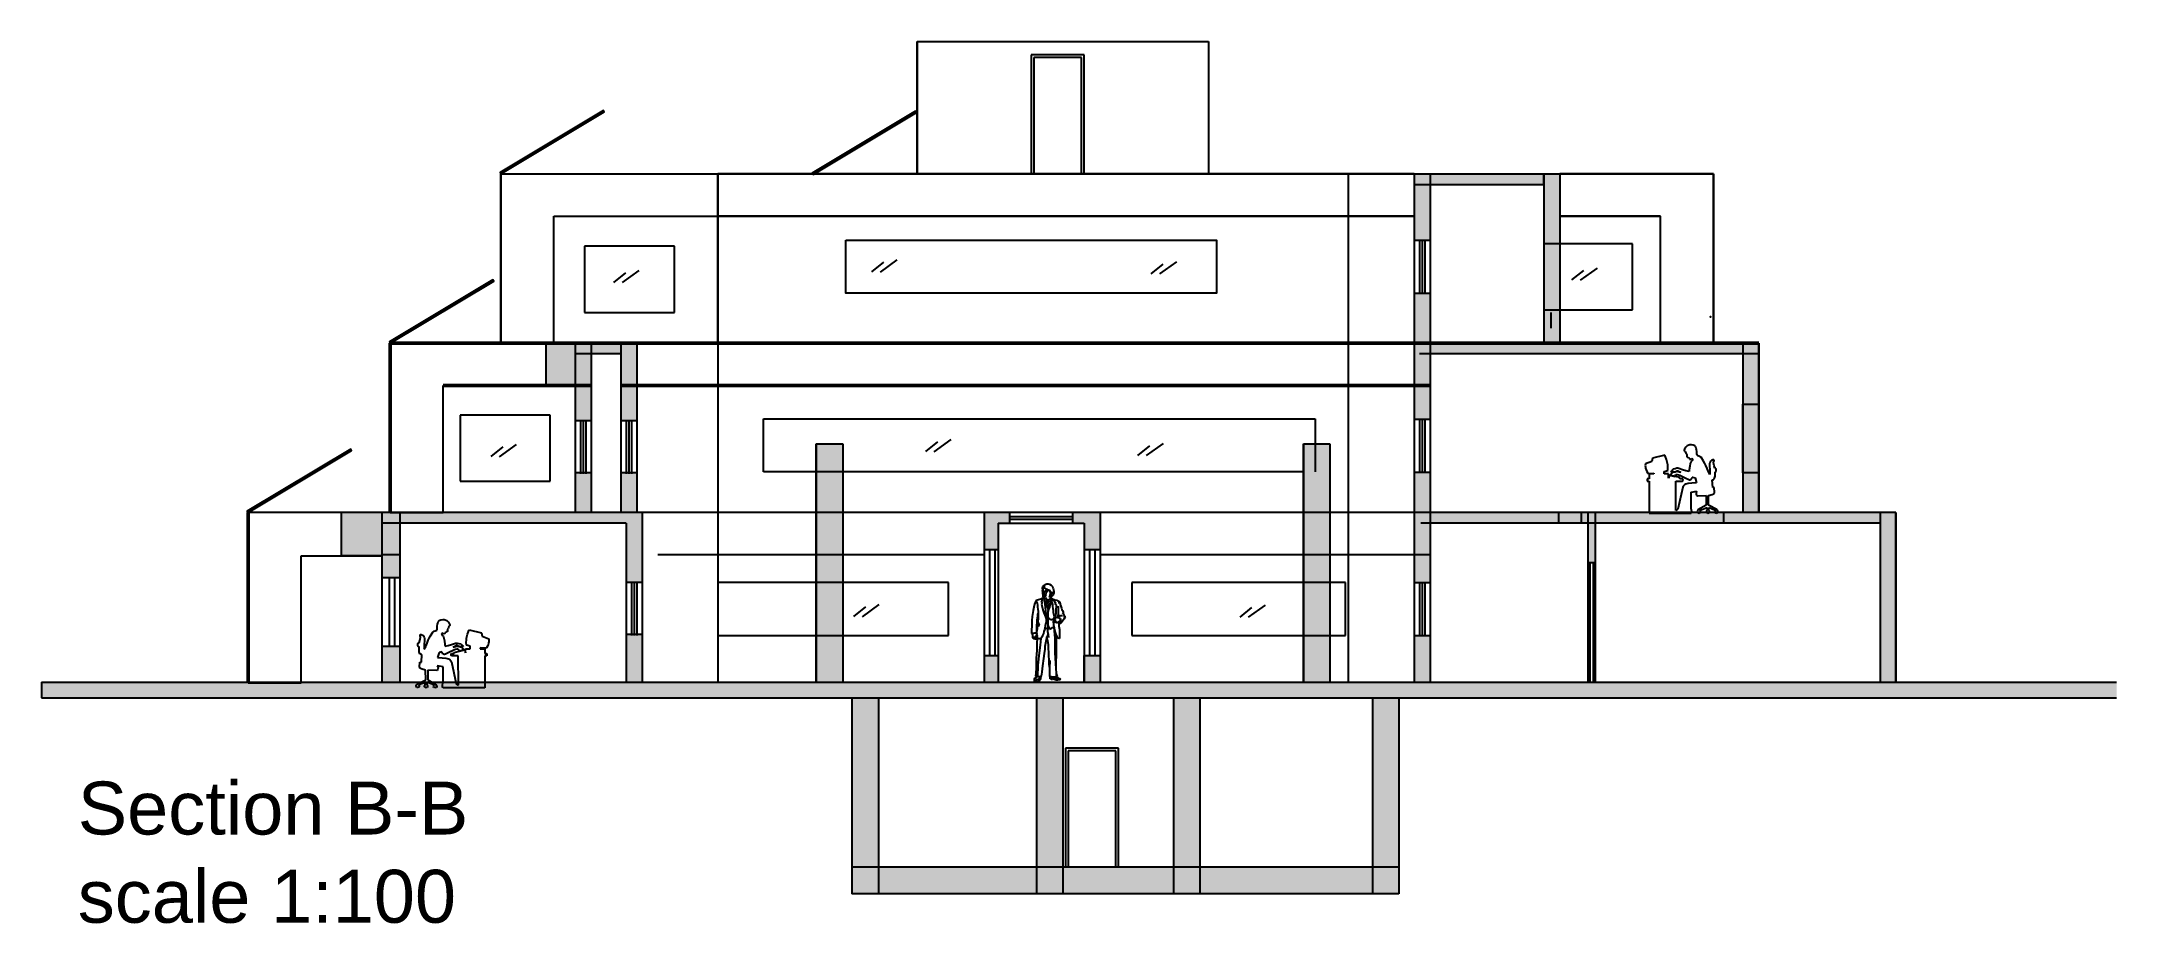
# Model space of a CAD drawing. Header units: inches. Extents: x -61 to 127, y 15 to 71.
# Drawn here: x -61.05 to -21.86, y 14.7 to 31.37 of the extents above; entities that cross this region are included whole.
import ezdxf

# ---------------------------------------------------------------- set-up
doc = ezdxf.new("R2010")
doc.units = ezdxf.units.IN
doc.header["$MEASUREMENT"] = 0
doc.layers.add('bo', color=7, linetype='Continuous')
doc.layers.add('Panel', color=150, linetype='Continuous')
doc.styles.get("Standard").update_dxf_attribs({"font": 'arial.ttf'})

msp = doc.modelspace()

# ---------------------------------------------------------------- texts
at = {"layer": 'bo', "insert": (-60.36742, 17.38407), "char_height": 1, "attachment_point": 1}
msp.add_mtext_dynamic_manual_height_columns('Section B-B ^Jscale 1:100', width=41.6090494, gutter_width=1, heights=[0], dxfattribs=at)

# ---------------------------------------------------------------- blocks, each defined once
blk = doc.blocks.new('A$C50953447')
for p, q in [((0.191, 1.57), (0.173, 1.563)), ((0.21, 1.578), (0.179, 1.503)), ((0.214, 1.581), (0.191, 1.57)), ((0.208, 1.78), (0.214, 1.803)), ((0.208, 1.757), (0.208, 1.78)), ((0.21, 1.751), (0.208, 1.757)), ((0.208, 1.722), (0.21, 1.728)), ((0.212, 1.724), (0.208, 1.722)), ((0.21, 1.718), (0.208, 1.722)), ((0.208, 1.722), (0.212, 1.72)), ((0.216, 1.745), (0.21, 1.751)), ((0.21, 1.728), (0.212, 1.732)), ((0.212, 1.717), (0.21, 1.718)), ((0.225, 1.59), (0.21, 1.578)), ((0.212, 1.732), (0.215, 1.736)), ((0.216, 1.726), (0.212, 1.724)), ((0.212, 1.72), (0.219, 1.72)), ((0.214, 1.713), (0.212, 1.717)), ((0.212, 1.69), (0.214, 1.697)), ((0.212, 1.68), (0.212, 1.69)), ((0.213, 1.672), (0.212, 1.68)), ((0.213, 1.713), (0.215, 1.711)), ((0.216, 1.665), (0.213, 1.672)), ((0.214, 1.803), (0.225, 1.824)), ((0.214, 1.711), (0.214, 1.713)), ((0.214, 1.703), (0.214, 1.711)), ((0.214, 1.697), (0.214, 1.703)), ((0.215, 1.736), (0.217, 1.744)), ((0.223, 1.724), (0.216, 1.726)), ((0.217, 1.651), (0.216, 1.665)), ((0.217, 1.753), (0.219, 1.757)), ((0.217, 1.744), (0.217, 1.753)), ((0.219, 1.712), (0.217, 1.711)), ((0.221, 1.712), (0.217, 1.71)), ((0.217, 1.704), (0.217, 1.7)), ((0.218, 1.699), (0.217, 1.7)), ((0.217, 1.636), (0.217, 1.651)), ((0.219, 1.624), (0.217, 1.636)), ((0.218, 1.71), (0.218, 1.708)), ((0.218, 1.708), (0.218, 1.705)), ((0.219, 1.703), (0.218, 1.705)), ((0.218, 1.705), (0.219, 1.704)), ((0.221, 1.697), (0.218, 1.699)), ((0.239, 1.786), (0.219, 1.757)), ((0.219, 1.72), (0.225, 1.72)), ((0.221, 1.713), (0.219, 1.712)), ((0.221, 1.711), (0.219, 1.708)), ((0.219, 1.708), (0.219, 1.707)), ((0.219, 1.707), (0.22, 1.705)), ((0.221, 1.702), (0.219, 1.703)), ((0.223, 1.603), (0.219, 1.624)), ((0.22, 1.705), (0.22, 1.704)), ((0.22, 1.704), (0.222, 1.703)), ((0.225, 1.713), (0.221, 1.713)), ((0.23, 1.71), (0.221, 1.712)), ((0.223, 1.702), (0.221, 1.702)), ((0.226, 1.696), (0.221, 1.697)), ((0.222, 1.703), (0.223, 1.703)), ((0.229, 1.72), (0.223, 1.724)), ((0.223, 1.703), (0.225, 1.704)), ((0.229, 1.703), (0.223, 1.702)), ((0.229, 1.68), (0.223, 1.668)), ((0.223, 1.668), (0.223, 1.661)), ((0.223, 1.661), (0.228, 1.655)), ((0.225, 1.593), (0.223, 1.603)), ((0.225, 1.824), (0.235, 1.832)), ((0.225, 1.72), (0.229, 1.718)), ((0.23, 1.711), (0.225, 1.713)), ((0.226, 1.708), (0.225, 1.71)), ((0.225, 1.704), (0.226, 1.706)), ((0.227, 1.641), (0.225, 1.636)), ((0.225, 1.636), (0.227, 1.634)), ((0.227, 1.586), (0.225, 1.593)), ((0.226, 1.706), (0.226, 1.708)), ((0.229, 1.699), (0.226, 1.696)), ((0.226, 1.635), (0.226, 1.633)), ((0.226, 1.633), (0.227, 1.631)), ((0.226, 1.625), (0.226, 1.625)), ((0.226, 1.625), (0.226, 1.623)), ((0.226, 1.623), (0.229, 1.618)), ((0.227, 1.634), (0.233, 1.634)), ((0.227, 1.631), (0.227, 1.63)), ((0.227, 1.63), (0.231, 1.629)), ((0.235, 1.58), (0.227, 1.586)), ((0.228, 1.655), (0.235, 1.653)), ((0.233, 1.715), (0.229, 1.72)), ((0.229, 1.718), (0.235, 1.713)), ((0.231, 1.704), (0.229, 1.703)), ((0.232, 1.7), (0.229, 1.699)), ((0.231, 1.69), (0.229, 1.68)), ((0.229, 1.618), (0.235, 1.616)), ((0.233, 1.708), (0.23, 1.711)), ((0.234, 1.705), (0.23, 1.71)), ((0.231, 1.629), (0.23, 1.627)), ((0.23, 1.627), (0.232, 1.625)), ((0.233, 1.704), (0.231, 1.704)), ((0.237, 1.703), (0.231, 1.69)), ((0.237, 1.628), (0.231, 1.629)), ((0.231, 1.629), (0.231, 1.629)), ((0.232, 1.625), (0.234, 1.625)), ((0.235, 1.704), (0.233, 1.708)), ((0.235, 1.703), (0.233, 1.704)), ((0.234, 1.658), (0.233, 1.661)), ((0.233, 1.661), (0.239, 1.661)), ((0.233, 1.65), (0.234, 1.644)), ((0.234, 1.644), (0.233, 1.636)), ((0.233, 1.634), (0.239, 1.632)), ((0.237, 1.657), (0.234, 1.658)), ((0.234, 1.625), (0.238, 1.624)), ((0.235, 1.832), (0.242, 1.832)), ((0.235, 1.712), (0.237, 1.711)), ((0.235, 1.703), (0.235, 1.703)), ((0.235, 1.653), (0.239, 1.655)), ((0.235, 1.616), (0.241, 1.616)), ((0.242, 1.578), (0.235, 1.58)), ((0.237, 1.644), (0.236, 1.638)), ((0.242, 1.832), (0.237, 1.805)), ((0.237, 1.805), (0.239, 1.786)), ((0.237, 1.711), (0.237, 1.703)), ((0.239, 1.657), (0.237, 1.657)), ((0.237, 1.65), (0.237, 1.644)), ((0.242, 1.628), (0.237, 1.628)), ((0.238, 1.624), (0.244, 1.626)), ((0.239, 1.661), (0.242, 1.661)), ((0.239, 1.632), (0.247, 1.631)), ((0.264, 1.578), (0.24, 1.578)), ((0.24, 1.578), (0.246, 1.543)), ((0.241, 1.616), (0.246, 1.618)), ((0.242, 1.832), (0.256, 1.842)), ((0.242, 1.786), (0.246, 1.776)), ((0.242, 1.661), (0.246, 1.659)), ((0.25, 1.628), (0.242, 1.628)), ((0.254, 1.578), (0.242, 1.578)), ((0.246, 1.776), (0.256, 1.767)), ((0.246, 1.659), (0.248, 1.655)), ((0.246, 1.618), (0.253, 1.621)), ((0.247, 1.631), (0.253, 1.629)), ((0.25, 1.67), (0.248, 1.67)), ((0.248, 1.655), (0.252, 1.655)), ((0.25, 1.713), (0.256, 1.715)), ((0.254, 1.711), (0.25, 1.713)), ((0.256, 1.668), (0.25, 1.67)), ((0.252, 1.629), (0.25, 1.628)), ((0.252, 1.655), (0.256, 1.659)), ((0.253, 1.629), (0.258, 1.629)), ((0.253, 1.621), (0.256, 1.622)), ((0.26, 1.713), (0.254, 1.711)), ((0.266, 1.58), (0.254, 1.578)), ((0.256, 1.842), (0.271, 1.849)), ((0.256, 1.767), (0.266, 1.763)), ((0.256, 1.715), (0.263, 1.718)), ((0.258, 1.663), (0.256, 1.668)), ((0.256, 1.659), (0.258, 1.663)), ((0.258, 1.663), (0.262, 1.653)), ((0.258, 1.629), (0.266, 1.63)), ((0.268, 1.713), (0.26, 1.713)), ((0.262, 1.653), (0.268, 1.645)), ((0.263, 1.718), (0.279, 1.717)), ((0.279, 1.568), (0.264, 1.578)), ((0.266, 1.763), (0.279, 1.757)), ((0.267, 1.701), (0.266, 1.699)), ((0.266, 1.699), (0.267, 1.698)), ((0.266, 1.631), (0.27, 1.628)), ((0.277, 1.58), (0.266, 1.58)), ((0.267, 1.701), (0.271, 1.703)), ((0.267, 1.698), (0.269, 1.699)), ((0.281, 1.713), (0.268, 1.713)), ((0.268, 1.703), (0.271, 1.705)), ((0.268, 1.645), (0.273, 1.637)), ((0.273, 1.697), (0.269, 1.699)), ((0.27, 1.702), (0.27, 1.701)), ((0.27, 1.701), (0.271, 1.7)), ((0.27, 1.628), (0.274, 1.625)), ((0.271, 1.849), (0.291, 1.853)), ((0.271, 1.705), (0.274, 1.706)), ((0.271, 1.703), (0.279, 1.705)), ((0.271, 1.7), (0.273, 1.698)), ((0.271, 1.693), (0.275, 1.688)), ((0.285, 1.695), (0.273, 1.697)), ((0.274, 1.706), (0.279, 1.707)), ((0.275, 1.704), (0.274, 1.702)), ((0.274, 1.702), (0.274, 1.7)), ((0.274, 1.7), (0.276, 1.698)), ((0.275, 1.688), (0.281, 1.686)), ((0.276, 1.698), (0.277, 1.697)), ((0.277, 1.697), (0.28, 1.696)), ((0.287, 1.582), (0.277, 1.58)), ((0.279, 1.757), (0.294, 1.751)), ((0.279, 1.717), (0.291, 1.715)), ((0.279, 1.707), (0.283, 1.706)), ((0.279, 1.705), (0.285, 1.703)), ((0.296, 1.555), (0.279, 1.568)), ((0.28, 1.696), (0.282, 1.697)), ((0.308, 1.707), (0.281, 1.713)), ((0.281, 1.686), (0.289, 1.686)), ((0.282, 1.697), (0.284, 1.699)), ((0.283, 1.706), (0.287, 1.704)), ((0.284, 1.699), (0.285, 1.701)), ((0.285, 1.703), (0.296, 1.697)), ((0.285, 1.701), (0.285, 1.703)), ((0.296, 1.697), (0.285, 1.695)), ((0.287, 1.704), (0.291, 1.701)), ((0.291, 1.853), (0.314, 1.855)), ((0.291, 1.715), (0.308, 1.707)), ((0.294, 1.751), (0.304, 1.747)), ((0.304, 1.747), (0.319, 1.743)), ((0.314, 1.855), (0.339, 1.847)), ((0.319, 1.743), (0.331, 1.742)), ((0.331, 1.611), (0.326, 1.607)), ((0.331, 1.742), (0.337, 1.732)), ((0.341, 1.62), (0.331, 1.611)), ((0.335, 1.724), (0.341, 1.717)), ((0.337, 1.732), (0.343, 1.717)), ((0.339, 1.847), (0.369, 1.83)), ((0.354, 1.576), (0.339, 1.564)), ((0.341, 1.717), (0.341, 1.703)), ((0.341, 1.703), (0.343, 1.697)), ((0.346, 1.63), (0.341, 1.62)), ((0.343, 1.717), (0.344, 1.705)), ((0.343, 1.697), (0.354, 1.695)), ((0.348, 1.64), (0.346, 1.63)), ((0.348, 1.651), (0.348, 1.64)), ((0.354, 1.695), (0.369, 1.695)), ((0.354, 1.663), (0.354, 1.659)), ((0.354, 1.659), (0.36, 1.655)), ((0.36, 1.582), (0.354, 1.576)), ((0.356, 1.668), (0.36, 1.674)), ((0.36, 1.668), (0.356, 1.668)), ((0.36, 1.674), (0.36, 1.684)), ((0.36, 1.684), (0.368, 1.678)), ((0.369, 1.672), (0.36, 1.668)), ((0.36, 1.655), (0.366, 1.653)), ((0.36, 1.586), (0.364, 1.616)), ((0.366, 1.588), (0.36, 1.582)), ((0.362, 1.686), (0.366, 1.691)), ((0.368, 1.686), (0.362, 1.686)), ((0.362, 1.607), (0.366, 1.601)), ((0.371, 1.615), (0.363, 1.615)), ((0.364, 1.616), (0.368, 1.641)), ((0.366, 1.691), (0.373, 1.691)), ((0.366, 1.653), (0.377, 1.666)), ((0.366, 1.601), (0.368, 1.593)), ((0.368, 1.593), (0.366, 1.588)), ((0.368, 1.641), (0.369, 1.657)), ((0.369, 1.83), (0.385, 1.817)), ((0.369, 1.695), (0.385, 1.697)), ((0.377, 1.674), (0.369, 1.672)), ((0.373, 1.563), (0.369, 1.593)), ((0.369, 1.591), (0.381, 1.578)), ((0.385, 1.617), (0.371, 1.615)), ((0.373, 1.691), (0.379, 1.686)), ((0.381, 1.68), (0.377, 1.674)), ((0.377, 1.666), (0.385, 1.674)), ((0.379, 1.686), (0.381, 1.68)), ((0.381, 1.578), (0.394, 1.57)), ((0.385, 1.817), (0.394, 1.801)), ((0.385, 1.697), (0.398, 1.695)), ((0.385, 1.674), (0.387, 1.686)), ((0.396, 1.626), (0.385, 1.617)), ((0.387, 1.686), (0.388, 1.696)), ((0.4, 1.661), (0.389, 1.653)), ((0.394, 1.801), (0.402, 1.782)), ((0.394, 1.57), (0.437, 1.553)), ((0.406, 1.643), (0.396, 1.626)), ((0.398, 1.695), (0.406, 1.686)), ((0.398, 1.569), (0.456, 1.495)), ((0.406, 1.676), (0.4, 1.661)), ((0.402, 1.782), (0.406, 1.765)), ((0.406, 1.765), (0.414, 1.74)), ((0.406, 1.686), (0.406, 1.676)), ((0.416, 1.668), (0.406, 1.643)), ((0.414, 1.74), (0.42, 1.718)), ((0.42, 1.678), (0.416, 1.668)), ((0.42, 1.718), (0.421, 1.693)), ((0.421, 1.693), (0.42, 1.678)), ((0.013, 1.235), (0.008, 1.16)), ((0.019, 1.276), (0.013, 1.235)), ((0.033, 1.353), (0.019, 1.276)), ((0.044, 1.416), (0.033, 1.353)), ((0.058, 1.468), (0.044, 1.416)), ((0.073, 1.516), (0.058, 1.468)), ((0.079, 1.532), (0.073, 1.516)), ((0.087, 1.538), (0.079, 1.532)), ((0.09, 1.539), (0.087, 1.538)), ((0.088, 1.538), (0.094, 1.516)), ((0.173, 1.563), (0.09, 1.539)), ((0.094, 1.516), (0.104, 1.489)), ((0.104, 1.489), (0.112, 1.453)), ((0.106, 1.151), (0.108, 1.18)), ((0.108, 1.18), (0.112, 1.208)), ((0.112, 1.453), (0.115, 1.414)), ((0.112, 1.208), (0.117, 1.247)), ((0.115, 1.414), (0.117, 1.376)), ((0.117, 1.376), (0.123, 1.332)), ((0.117, 1.247), (0.119, 1.274)), ((0.119, 1.274), (0.123, 1.295)), ((0.125, 1.191), (0.121, 1.151)), ((0.123, 1.332), (0.125, 1.287)), ((0.125, 1.287), (0.127, 1.262)), ((0.127, 1.23), (0.125, 1.191)), ((0.127, 1.262), (0.127, 1.23)), ((0.179, 1.503), (0.204, 1.493)), ((0.204, 1.493), (0.185, 1.47)), ((0.185, 1.47), (0.212, 1.366)), ((0.212, 1.366), (0.235, 1.307)), ((0.235, 1.307), (0.25, 1.264)), ((0.246, 1.543), (0.275, 1.511)), ((0.246, 1.522), (0.246, 1.543)), ((0.246, 1.522), (0.254, 1.47)), ((0.252, 1.513), (0.246, 1.522)), ((0.25, 1.264), (0.266, 1.228)), ((0.262, 1.495), (0.252, 1.513)), ((0.254, 1.47), (0.26, 1.407)), ((0.26, 1.407), (0.264, 1.347)), ((0.273, 1.474), (0.262, 1.495)), ((0.264, 1.347), (0.269, 1.295)), ((0.266, 1.228), (0.275, 1.195)), ((0.269, 1.295), (0.273, 1.247)), ((0.287, 1.443), (0.273, 1.474)), ((0.273, 1.247), (0.275, 1.207)), ((0.275, 1.511), (0.292, 1.539)), ((0.275, 1.207), (0.277, 1.191)), ((0.277, 1.176), (0.275, 1.149)), ((0.277, 1.191), (0.277, 1.176)), ((0.296, 1.528), (0.287, 1.531)), ((0.287, 1.443), (0.291, 1.468)), ((0.321, 1.372), (0.287, 1.443)), ((0.291, 1.468), (0.296, 1.488)), ((0.292, 1.539), (0.3, 1.545)), ((0.306, 1.547), (0.296, 1.555)), ((0.298, 1.524), (0.296, 1.528)), ((0.296, 1.488), (0.302, 1.503)), ((0.332, 1.464), (0.297, 1.422)), ((0.3, 1.514), (0.298, 1.524)), ((0.3, 1.545), (0.304, 1.547)), ((0.302, 1.503), (0.3, 1.514)), ((0.304, 1.505), (0.301, 1.501)), ((0.304, 1.547), (0.316, 1.545)), ((0.316, 1.505), (0.304, 1.505)), ((0.314, 1.547), (0.306, 1.547)), ((0.308, 1.349), (0.306, 1.312)), ((0.306, 1.312), (0.31, 1.266)), ((0.321, 1.372), (0.308, 1.349)), ((0.31, 1.205), (0.308, 1.143)), ((0.338, 1.428), (0.31, 1.395)), ((0.31, 1.266), (0.31, 1.205)), ((0.316, 1.547), (0.314, 1.547)), ((0.319, 1.355), (0.314, 1.345)), ((0.314, 1.345), (0.318, 1.339)), ((0.325, 1.555), (0.316, 1.547)), ((0.316, 1.545), (0.321, 1.541)), ((0.318, 1.501), (0.316, 1.505)), ((0.321, 1.518), (0.318, 1.505)), ((0.318, 1.505), (0.318, 1.493)), ((0.318, 1.493), (0.319, 1.488)), ((0.318, 1.339), (0.323, 1.339)), ((0.319, 1.488), (0.323, 1.482)), ((0.325, 1.353), (0.319, 1.355)), ((0.321, 1.541), (0.327, 1.538)), ((0.325, 1.526), (0.321, 1.518)), ((0.341, 1.411), (0.321, 1.372)), ((0.323, 1.482), (0.331, 1.468)), ((0.323, 1.339), (0.327, 1.341)), ((0.339, 1.564), (0.325, 1.555)), ((0.332, 1.529), (0.325, 1.526)), ((0.329, 1.347), (0.325, 1.353)), ((0.327, 1.538), (0.331, 1.532)), ((0.327, 1.345), (0.329, 1.347)), ((0.327, 1.341), (0.327, 1.345)), ((0.331, 1.532), (0.344, 1.507)), ((0.331, 1.468), (0.335, 1.457)), ((0.341, 1.197), (0.331, 1.214)), ((0.335, 1.457), (0.341, 1.411)), ((0.341, 1.411), (0.362, 1.476)), ((0.348, 1.185), (0.341, 1.197)), ((0.344, 1.507), (0.364, 1.534)), ((0.358, 1.176), (0.348, 1.185)), ((0.373, 1.172), (0.358, 1.176)), ((0.362, 1.476), (0.369, 1.507)), ((0.364, 1.534), (0.368, 1.541)), ((0.368, 1.541), (0.371, 1.553)), ((0.369, 1.507), (0.373, 1.528)), ((0.371, 1.553), (0.373, 1.563)), ((0.375, 1.553), (0.373, 1.563)), ((0.373, 1.528), (0.377, 1.541)), ((0.377, 1.541), (0.375, 1.553)), ((0.377, 1.541), (0.385, 1.518)), ((0.385, 1.518), (0.389, 1.495)), ((0.389, 1.495), (0.393, 1.461)), ((0.4, 1.183), (0.389, 1.174)), ((0.393, 1.461), (0.396, 1.424)), ((0.396, 1.424), (0.402, 1.389)), ((0.41, 1.195), (0.4, 1.183)), ((0.402, 1.389), (0.406, 1.355)), ((0.406, 1.355), (0.41, 1.318)), ((0.41, 1.176), (0.408, 1.168)), ((0.41, 1.318), (0.416, 1.287)), ((0.414, 1.182), (0.41, 1.176)), ((0.416, 1.203), (0.412, 1.199)), ((0.412, 1.199), (0.412, 1.195)), ((0.412, 1.195), (0.418, 1.193)), ((0.42, 1.183), (0.414, 1.182)), ((0.416, 1.287), (0.421, 1.26)), ((0.441, 1.218), (0.416, 1.203)), ((0.418, 1.193), (0.421, 1.193)), ((0.439, 1.193), (0.42, 1.183)), ((0.421, 1.26), (0.427, 1.243)), ((0.421, 1.193), (0.425, 1.191)), ((0.425, 1.191), (0.431, 1.189)), ((0.427, 1.243), (0.433, 1.216)), ((0.456, 1.495), (0.431, 1.484)), ((0.431, 1.484), (0.464, 1.457)), ((0.437, 1.553), (0.479, 1.543)), ((0.448, 1.199), (0.439, 1.193)), ((0.446, 1.22), (0.441, 1.218)), ((0.452, 1.218), (0.446, 1.22)), ((0.458, 1.203), (0.448, 1.199)), ((0.491, 1.214), (0.452, 1.218)), ((0.464, 1.457), (0.454, 1.218)), ((0.479, 1.543), (0.498, 1.536)), ((0.502, 1.212), (0.491, 1.214)), ((0.498, 1.536), (0.508, 1.53)), ((0.498, 1.214), (0.518, 1.23)), ((0.498, 1.214), (0.504, 1.216)), ((0.498, 1.214), (0.498, 1.213)), ((0.498, 1.213), (0.498, 1.213)), ((0.5, 1.214), (0.51, 1.216)), ((0.51, 1.214), (0.502, 1.212)), ((0.504, 1.253), (0.508, 1.299)), ((0.506, 1.22), (0.504, 1.253)), ((0.504, 1.216), (0.514, 1.218)), ((0.506, 1.531), (0.518, 1.526)), ((0.508, 1.53), (0.512, 1.524)), ((0.508, 1.347), (0.51, 1.401)), ((0.508, 1.299), (0.508, 1.347)), ((0.51, 1.401), (0.51, 1.434)), ((0.51, 1.216), (0.52, 1.214)), ((0.512, 1.524), (0.516, 1.507)), ((0.512, 1.253), (0.514, 1.282)), ((0.512, 1.249), (0.512, 1.253)), ((0.516, 1.239), (0.512, 1.249)), ((0.514, 1.218), (0.52, 1.216)), ((0.516, 1.507), (0.516, 1.497)), ((0.516, 1.497), (0.516, 1.484)), ((0.518, 1.23), (0.516, 1.239)), ((0.518, 1.526), (0.525, 1.514)), ((0.518, 1.23), (0.552, 1.257)), ((0.52, 1.216), (0.531, 1.208)), ((0.52, 1.214), (0.529, 1.208)), ((0.525, 1.514), (0.533, 1.497)), ((0.529, 1.208), (0.537, 1.199)), ((0.531, 1.208), (0.541, 1.197)), ((0.533, 1.497), (0.539, 1.486)), ((0.537, 1.199), (0.545, 1.182)), ((0.539, 1.486), (0.541, 1.461)), ((0.541, 1.461), (0.554, 1.432)), ((0.541, 1.197), (0.547, 1.183)), ((0.545, 1.182), (0.547, 1.17)), ((0.547, 1.183), (0.554, 1.158)), ((0.552, 1.257), (0.572, 1.259)), ((0.554, 1.432), (0.568, 1.395)), ((0.616, 1.193), (0.566, 1.122)), ((0.568, 1.395), (0.575, 1.372)), ((0.572, 1.259), (0.585, 1.257)), ((0.575, 1.372), (0.585, 1.351)), ((0.581, 1.314), (0.6, 1.291)), ((0.585, 1.351), (0.595, 1.322)), ((0.595, 1.322), (0.6, 1.291)), ((0.6, 1.291), (0.61, 1.27)), ((0.61, 1.27), (0.62, 1.253)), ((0.622, 1.239), (0.612, 1.245)), ((0.623, 1.205), (0.616, 1.193)), ((0.62, 1.253), (0.627, 1.243)), ((0.623, 1.23), (0.622, 1.239)), ((0.627, 1.22), (0.623, 1.23)), ((0.623, 1.208), (0.627, 1.22)), ((0.631, 1.212), (0.623, 1.208)), ((0.623, 1.208), (0.623, 1.205)), ((0.627, 1.243), (0.631, 1.234)), ((0.631, 1.234), (0.633, 1.222)), ((0.633, 1.222), (0.631, 1.212)), ((0.002, 0.939), (0, 0.916)), ((0, 0.918), (0, 0.916)), ((0, 0.916), (0.004, 0.918)), ((0, 0.916), (0.006, 0.91)), ((0.006, 1.047), (0.002, 0.991)), ((0.002, 0.991), (0.002, 0.939)), ((0.004, 0.918), (0.015, 0.92)), ((0.008, 1.16), (0.006, 1.103)), ((0.006, 1.103), (0.006, 1.047)), ((0.006, 0.91), (0.015, 0.908)), ((0.015, 0.92), (0.058, 0.926)), ((0.015, 0.908), (0.021, 0.907)), ((0.019, 0.92), (0.019, 0.915)), ((0.019, 0.916), (0.027, 0.92)), ((0.019, 0.915), (0.019, 0.916)), ((0.023, 0.889), (0.021, 0.917)), ((0.023, 0.872), (0.023, 0.889)), ((0.023, 0.86), (0.023, 0.872)), ((0.027, 0.847), (0.023, 0.86)), ((0.027, 0.92), (0.038, 0.923)), ((0.031, 0.831), (0.027, 0.847)), ((0.033, 0.827), (0.031, 0.831)), ((0.037, 0.824), (0.033, 0.827)), ((0.042, 0.818), (0.035, 0.839)), ((0.037, 0.849), (0.038, 0.857)), ((0.04, 0.841), (0.037, 0.849)), ((0.041, 0.822), (0.037, 0.824)), ((0.052, 0.818), (0.04, 0.841)), ((0.044, 0.814), (0.042, 0.818)), ((0.05, 0.812), (0.044, 0.814)), ((0.055, 0.813), (0.05, 0.812)), ((0.054, 0.847), (0.052, 0.859)), ((0.056, 0.812), (0.052, 0.818)), ((0.065, 0.818), (0.054, 0.847)), ((0.06, 0.808), (0.056, 0.812)), ((0.058, 0.926), (0.083, 0.926)), ((0.067, 0.808), (0.06, 0.808)), ((0.067, 0.816), (0.065, 0.818)), ((0.073, 0.812), (0.067, 0.816)), ((0.073, 0.812), (0.067, 0.808)), ((0.081, 0.808), (0.073, 0.812)), ((0.088, 0.878), (0.079, 0.865)), ((0.079, 0.865), (0.081, 0.854)), ((0.081, 0.866), (0.083, 0.872)), ((0.083, 0.854), (0.081, 0.866)), ((0.081, 0.854), (0.083, 0.847)), ((0.087, 0.804), (0.081, 0.808)), ((0.083, 0.926), (0.094, 0.924)), ((0.083, 0.872), (0.089, 0.879)), ((0.083, 0.845), (0.083, 0.854)), ((0.083, 0.847), (0.084, 0.84)), ((0.085, 0.837), (0.083, 0.845)), ((0.084, 0.84), (0.088, 0.831)), ((0.087, 0.831), (0.085, 0.837)), ((0.092, 0.824), (0.087, 0.831)), ((0.09, 0.804), (0.087, 0.804)), ((0.088, 0.831), (0.096, 0.822)), ((0.089, 0.925), (0.102, 0.887)), ((0.1, 0.804), (0.09, 0.804)), ((0.098, 0.916), (0.092, 0.915)), ((0.1, 0.82), (0.092, 0.824)), ((0.094, 0.924), (0.1, 0.92)), ((0.096, 0.822), (0.104, 0.818)), ((0.112, 1.059), (0.098, 0.962)), ((0.098, 1.014), (0.1, 1.043)), ((0.098, 0.989), (0.098, 1.014)), ((0.098, 0.964), (0.098, 0.989)), ((0.1, 0.92), (0.098, 0.964)), ((0.1, 0.92), (0.098, 0.916)), ((0.1, 1.074), (0.104, 1.116)), ((0.1, 1.043), (0.1, 1.074)), ((0.104, 0.819), (0.1, 0.82)), ((0.104, 0.806), (0.1, 0.804)), ((0.102, 0.887), (0.106, 0.881)), ((0.103, 0.856), (0.102, 0.845)), ((0.102, 0.845), (0.106, 0.837)), ((0.105, 0.865), (0.103, 0.856)), ((0.104, 1.116), (0.106, 1.151)), ((0.117, 1.112), (0.104, 1.068)), ((0.104, 1.068), (0.108, 1.06)), ((0.11, 0.82), (0.104, 0.819)), ((0.104, 0.818), (0.108, 0.814)), ((0.106, 0.807), (0.104, 0.806)), ((0.106, 0.874), (0.105, 0.865)), ((0.106, 0.881), (0.106, 0.874)), ((0.106, 0.837), (0.11, 0.829)), ((0.108, 0.81), (0.106, 0.807)), ((0.108, 1.06), (0.121, 1.055)), ((0.108, 0.735), (0.112, 0.824)), ((0.108, 0.814), (0.108, 0.81)), ((0.11, 0.829), (0.112, 0.822)), ((0.112, 0.822), (0.11, 0.82)), ((0.125, 0.82), (0.112, 0.823)), ((0.121, 1.151), (0.117, 1.112)), ((0.152, 1.097), (0.117, 1.11)), ((0.121, 1.055), (0.131, 1.049)), ((0.142, 0.818), (0.125, 0.82)), ((0.131, 1.049), (0.14, 1.064)), ((0.14, 1.064), (0.152, 1.097)), ((0.16, 0.818), (0.142, 0.818)), ((0.179, 0.829), (0.16, 0.818)), ((0.175, 0.824), (0.16, 0.693)), ((0.192, 0.847), (0.179, 0.829)), ((0.21, 0.879), (0.192, 0.847)), ((0.223, 0.914), (0.21, 0.879)), ((0.235, 0.953), (0.223, 0.914)), ((0.242, 0.987), (0.235, 0.953)), ((0.248, 1.016), (0.242, 0.987)), ((0.26, 1.07), (0.248, 1.016)), ((0.283, 0.995), (0.248, 1.016)), ((0.275, 0.797), (0.252, 0.67)), ((0.269, 1.11), (0.26, 1.07)), ((0.275, 1.149), (0.269, 1.11)), ((0.291, 0.851), (0.275, 0.797)), ((0.315, 1.053), (0.283, 0.995)), ((0.3, 0.877), (0.291, 0.851)), ((0.304, 0.804), (0.291, 0.851)), ((0.306, 0.904), (0.3, 0.877)), ((0.31, 0.77), (0.304, 0.804)), ((0.308, 1.143), (0.306, 1.108)), ((0.306, 1.108), (0.306, 1.072)), ((0.306, 1.072), (0.341, 1.001)), ((0.31, 0.935), (0.306, 0.904)), ((0.31, 0.935), (0.31, 1.043)), ((0.31, 0.935), (0.321, 0.841)), ((0.341, 1.001), (0.368, 1.012)), ((0.368, 1.012), (0.393, 1.03)), ((0.389, 1.174), (0.373, 1.172)), ((0.393, 1.03), (0.414, 1.039)), ((0.408, 1.168), (0.408, 1.164)), ((0.408, 1.164), (0.412, 1.158)), ((0.412, 1.158), (0.418, 1.155)), ((0.414, 1.039), (0.427, 1.045)), ((0.418, 1.155), (0.416, 1.152)), ((0.416, 1.152), (0.418, 1.145)), ((0.416, 1.132), (0.416, 1.151)), ((0.42, 1.112), (0.416, 1.132)), ((0.418, 1.155), (0.443, 1.162)), ((0.418, 1.145), (0.421, 1.141)), ((0.418, 1.033), (0.439, 0.826)), ((0.423, 1.066), (0.42, 1.112)), ((0.421, 1.141), (0.427, 1.139)), ((0.433, 1.024), (0.423, 1.066)), ((0.427, 1.139), (0.462, 1.145)), ((0.432, 1.132), (0.43, 1.136)), ((0.441, 1.128), (0.432, 1.132)), ((0.441, 0.981), (0.433, 1.024)), ((0.439, 0.826), (0.441, 0.685)), ((0.464, 1.13), (0.441, 1.128)), ((0.454, 0.933), (0.441, 0.981)), ((0.443, 1.162), (0.456, 1.166)), ((0.46, 1.124), (0.446, 1.128)), ((0.464, 0.895), (0.454, 0.933)), ((0.456, 1.166), (0.462, 1.17)), ((0.475, 1.12), (0.46, 1.124)), ((0.462, 1.145), (0.473, 1.151)), ((0.475, 0.87), (0.464, 0.895)), ((0.471, 1.13), (0.466, 1.13)), ((0.468, 0.793), (0.466, 0.71)), ((0.47, 0.847), (0.468, 0.793)), ((0.469, 0.884), (0.47, 0.847)), ((0.496, 0.836), (0.47, 0.847)), ((0.471, 1.13), (0.483, 1.132)), ((0.485, 1.12), (0.475, 1.12)), ((0.493, 0.839), (0.475, 0.87)), ((0.483, 1.132), (0.487, 1.133)), ((0.491, 1.12), (0.485, 1.12)), ((0.496, 1.124), (0.491, 1.12)), ((0.51, 0.826), (0.493, 0.839)), ((0.504, 1.128), (0.496, 1.124)), ((0.512, 1.133), (0.504, 1.128)), ((0.523, 0.82), (0.51, 0.826)), ((0.518, 1.137), (0.512, 1.133)), ((0.512, 1.132), (0.518, 1.087)), ((0.533, 1.101), (0.512, 1.132)), ((0.525, 1.145), (0.518, 1.137)), ((0.523, 1.133), (0.518, 1.137)), ((0.518, 1.087), (0.518, 1.056)), ((0.518, 1.056), (0.525, 0.991)), ((0.529, 1.132), (0.523, 1.133)), ((0.527, 0.822), (0.523, 0.82)), ((0.531, 1.153), (0.525, 1.145)), ((0.525, 0.991), (0.527, 0.926)), ((0.527, 0.926), (0.531, 0.868)), ((0.529, 0.835), (0.527, 0.822)), ((0.535, 1.133), (0.529, 1.132)), ((0.531, 0.868), (0.529, 0.835)), ((0.537, 1.158), (0.531, 1.153)), ((0.537, 1.097), (0.533, 1.101)), ((0.534, 1.133), (0.557, 1.145)), ((0.539, 1.139), (0.535, 1.133)), ((0.546, 1.16), (0.537, 1.158)), ((0.541, 1.097), (0.537, 1.097)), ((0.545, 1.147), (0.539, 1.139)), ((0.558, 1.126), (0.539, 1.105)), ((0.566, 1.122), (0.541, 1.097)), ((0.547, 1.16), (0.545, 1.147)), ((0.547, 1.17), (0.547, 1.16)), ((0.554, 1.158), (0.558, 1.126)), ((0.092, 0.267), (0.096, 0.441)), ((0.096, 0.441), (0.104, 0.604)), ((0.104, 0.604), (0.108, 0.735)), ((0.146, 0.55), (0.117, 0.316)), ((0.16, 0.693), (0.146, 0.55)), ((0.223, 0.443), (0.208, 0.308)), ((0.237, 0.539), (0.223, 0.443)), ((0.25, 0.618), (0.237, 0.539)), ((0.252, 0.67), (0.25, 0.618)), ((0.314, 0.749), (0.31, 0.77)), ((0.321, 0.704), (0.314, 0.749)), ((0.323, 0.62), (0.321, 0.704)), ((0.325, 0.57), (0.323, 0.62)), ((0.327, 0.493), (0.325, 0.57)), ((0.333, 0.416), (0.327, 0.493)), ((0.335, 0.337), (0.333, 0.416)), ((0.348, 0.262), (0.352, 0.408)), ((0.441, 0.685), (0.443, 0.552)), ((0.443, 0.552), (0.456, 0.258)), ((0.464, 0.506), (0.46, 0.371)), ((0.466, 0.71), (0.464, 0.61)), ((0.464, 0.61), (0.464, 0.506)), ((0.056, 0.054), (0.064, 0.075)), ((0.056, 0.025), (0.056, 0.054)), ((0.062, 0.01), (0.056, 0.025)), ((0.065, 0.019), (0.056, 0.025)), ((0.114, 0), (0.062, 0.01)), ((0.064, 0.075), (0.081, 0.087)), ((0.083, 0.015), (0.065, 0.019)), ((0.071, 0.062), (0.073, 0.075)), ((0.079, 0.05), (0.071, 0.062)), ((0.073, 0.075), (0.077, 0.081)), ((0.089, 0.046), (0.079, 0.05)), ((0.081, 0.087), (0.092, 0.107)), ((0.083, 0.112), (0.087, 0.165)), ((0.112, 0.098), (0.083, 0.112)), ((0.1, 0.012), (0.083, 0.015)), ((0.087, 0.165), (0.092, 0.267)), ((0.104, 0.044), (0.089, 0.046)), ((0.121, 0.008), (0.1, 0.012)), ((0.117, 0.046), (0.104, 0.044)), ((0.117, 0.316), (0.112, 0.098)), ((0.162, 0.098), (0.112, 0.098)), ((0.125, 0.002), (0.114, 0)), ((0.137, 0.06), (0.117, 0.046)), ((0.135, 0.015), (0.121, 0.008)), ((0.146, 0.021), (0.125, 0.002)), ((0.148, 0.035), (0.135, 0.015)), ((0.148, 0.075), (0.137, 0.06)), ((0.158, 0.052), (0.146, 0.021)), ((0.15, 0.096), (0.148, 0.075)), ((0.154, 0.054), (0.148, 0.035)), ((0.158, 0.071), (0.154, 0.054)), ((0.156, 0.04), (0.158, 0.052)), ((0.167, 0.048), (0.156, 0.04)), ((0.167, 0.077), (0.158, 0.071)), ((0.175, 0.094), (0.162, 0.098)), ((0.171, 0.085), (0.167, 0.077)), ((0.169, 0.08), (0.167, 0.048)), ((0.171, 0.096), (0.171, 0.085)), ((0.187, 0.14), (0.175, 0.094)), ((0.194, 0.194), (0.187, 0.14)), ((0.208, 0.308), (0.194, 0.194)), ((0.341, 0.285), (0.335, 0.337)), ((0.348, 0.262), (0.341, 0.285)), ((0.348, 0.102), (0.348, 0.262)), ((0.416, 0.092), (0.348, 0.102)), ((0.352, 0.09), (0.355, 0.101)), ((0.354, 0.083), (0.352, 0.09)), ((0.354, 0.062), (0.354, 0.083)), ((0.354, 0.083), (0.385, 0.075)), ((0.356, 0.058), (0.354, 0.062)), ((0.362, 0.054), (0.356, 0.058)), ((0.373, 0.05), (0.362, 0.054)), ((0.393, 0.048), (0.373, 0.05)), ((0.385, 0.075), (0.408, 0.069)), ((0.396, 0.062), (0.393, 0.048)), ((0.414, 0.056), (0.396, 0.062)), ((0.408, 0.069), (0.429, 0.052)), ((0.431, 0.046), (0.414, 0.056)), ((0.468, 0.089), (0.416, 0.092)), ((0.429, 0.052), (0.464, 0.04)), ((0.448, 0.038), (0.431, 0.046)), ((0.448, 0.077), (0.435, 0.091)), ((0.466, 0.067), (0.448, 0.077)), ((0.468, 0.035), (0.448, 0.038)), ((0.46, 0.371), (0.456, 0.264)), ((0.456, 0.264), (0.462, 0.158)), ((0.462, 0.162), (0.483, 0.102)), ((0.462, 0.158), (0.468, 0.104)), ((0.464, 0.04), (0.529, 0.046)), ((0.489, 0.062), (0.466, 0.067)), ((0.483, 0.102), (0.468, 0.089)), ((0.493, 0.037), (0.468, 0.035)), ((0.481, 0.1), (0.493, 0.09)), ((0.51, 0.06), (0.489, 0.062)), ((0.493, 0.09), (0.508, 0.075)), ((0.508, 0.038), (0.493, 0.037)), ((0.508, 0.075), (0.523, 0.067)), ((0.527, 0.04), (0.508, 0.038)), ((0.52, 0.062), (0.51, 0.06)), ((0.538, 0.061), (0.52, 0.062)), ((0.523, 0.067), (0.537, 0.064)), ((0.545, 0.046), (0.527, 0.04)), ((0.537, 0.064), (0.543, 0.052)), ((0.543, 0.052), (0.545, 0.046))]:
    blk.add_line(p, q)
blk = doc.blocks.new('person-30')
at = {"color": 0, "linetype": 'ByBlock'}
for p, q in [((0.664, 1.203), (0.659, 1.19)), ((0.659, 1.19), (0.659, 1.178)), ((0.659, 1.178), (0.664, 1.169)), ((0.687, 1.241), (0.664, 1.203)), ((0.702, 1.257), (0.687, 1.241)), ((0.717, 1.267), (0.702, 1.257)), ((0.749, 1.282), (0.717, 1.267)), ((0.767, 1.289), (0.749, 1.282)), ((0.785, 1.291), (0.767, 1.289)), ((0.795, 1.291), (0.785, 1.291)), ((0.831, 1.284), (0.795, 1.291)), ((0.847, 1.277), (0.831, 1.284)), ((0.86, 1.269), (0.847, 1.277)), ((0.871, 1.257), (0.86, 1.269)), ((0.879, 1.243), (0.871, 1.257)), ((0.888, 1.219), (0.879, 1.243)), ((0.892, 1.2), (0.888, 1.219)), ((0.897, 1.162), (0.892, 1.2)), ((-0.075, 0.926), (-0.076, 0.895)), ((-0.076, 0.895), (-0.074, 0.864)), ((0.048, 0.975), (-0.075, 0.926)), ((-0.074, 0.864), (-0.071, 0.847)), ((-0.071, 0.847), (-0.062, 0.813)), ((-0.062, 0.813), (-0.049, 0.782)), ((0.063, 1.038), (0.048, 0.975)), ((0.293, 1.094), (0.063, 1.038)), ((0.279, 0.784), (0.349, 0.805)), ((0.279, 0.737), (0.279, 0.784)), ((0.307, 1.064), (0.293, 1.094)), ((0.326, 1.013), (0.307, 1.064)), ((0.34, 0.962), (0.326, 1.013)), ((0.344, 0.934), (0.34, 0.962)), ((0.347, 0.907), (0.344, 0.934)), ((0.35, 0.856), (0.347, 0.907)), ((0.349, 0.805), (0.35, 0.856)), ((0.42, 0.796), (0.409, 0.773)), ((0.452, 0.827), (0.42, 0.796)), ((0.42, 0.775), (0.446, 0.799)), ((0.521, 0.784), (0.437, 0.767)), ((0.446, 0.799), (0.441, 0.769)), ((0.488, 0.836), (0.452, 0.827)), ((0.486, 0.777), (0.513, 0.79)), ((0.522, 0.844), (0.488, 0.836)), ((0.513, 0.79), (0.527, 0.798)), ((0.597, 0.763), (0.521, 0.784)), ((0.536, 0.844), (0.522, 0.844)), ((0.527, 0.798), (0.536, 0.796)), ((0.556, 0.84), (0.536, 0.844)), ((0.536, 0.796), (0.577, 0.775)), ((0.629, 0.815), (0.556, 0.84)), ((0.692, 0.798), (0.629, 0.815)), ((0.664, 1.169), (0.672, 1.164)), ((0.672, 1.164), (0.679, 1.162)), ((0.679, 1.162), (0.679, 1.162)), ((0.679, 1.162), (0.695, 1.115)), ((0.752, 0.784), (0.692, 0.798)), ((0.695, 1.115), (0.708, 1.104)), ((0.708, 1.104), (0.708, 1.06)), ((0.708, 1.06), (0.713, 1.056)), ((0.713, 1.056), (0.721, 1.055)), ((0.721, 1.055), (0.732, 1.057)), ((0.732, 1.057), (0.735, 1.046)), ((0.735, 1.046), (0.738, 1.045)), ((0.738, 1.045), (0.744, 1.046)), ((0.744, 1.046), (0.744, 1.04)), ((0.744, 1.04), (0.748, 1.036)), ((0.748, 1.036), (0.754, 1.035)), ((0.755, 0.817), (0.752, 0.784)), ((0.754, 1.035), (0.756, 1.028)), ((0.764, 0.888), (0.755, 0.817)), ((0.756, 1.028), (0.76, 1.019)), ((0.76, 1.019), (0.763, 1.016)), ((0.763, 1.016), (0.77, 1.015)), ((0.774, 0.933), (0.764, 0.888)), ((0.77, 1.015), (0.783, 1.018)), ((0.782, 0.959), (0.774, 0.933)), ((0.789, 0.975), (0.782, 0.959)), ((0.783, 1.018), (0.805, 1.035)), ((0.81, 0.994), (0.789, 0.975)), ((0.805, 1.035), (0.812, 1.026)), ((0.815, 1.004), (0.81, 0.994)), ((0.812, 1.026), (0.816, 1.016)), ((0.817, 1.01), (0.815, 1.004)), ((0.816, 1.016), (0.817, 1.01)), ((0.898, 1.125), (0.897, 1.162)), ((0.899, 1.107), (0.898, 1.125)), ((0.907, 1.086), (0.899, 1.107)), ((0.916, 1.079), (0.907, 1.086)), ((0.956, 1.066), (0.916, 1.079)), ((0.973, 1.058), (0.956, 1.066)), ((0.981, 1.052), (0.973, 1.058)), ((1.026, 0.981), (0.981, 1.052)), ((1.051, 0.935), (1.026, 0.981)), ((1.069, 0.897), (1.051, 0.935)), ((1.092, 0.839), (1.069, 0.897)), ((1.117, 0.78), (1.092, 0.839)), ((1.144, 0.953), (1.139, 0.931)), ((1.139, 0.931), (1.139, 0.919)), ((1.139, 0.919), (1.143, 0.791)), ((1.143, 0.791), (1.143, 0.73)), ((1.149, 0.963), (1.144, 0.953)), ((1.161, 0.979), (1.149, 0.963)), ((1.174, 0.991), (1.161, 0.979)), ((1.189, 1), (1.174, 0.991)), ((1.202, 1.005), (1.189, 1)), ((1.216, 1.007), (1.202, 1.005)), ((1.215, 0.96), (1.218, 0.976)), ((1.215, 0.947), (1.215, 0.96)), ((1.219, 0.924), (1.215, 0.947)), ((1.22, 1.005), (1.216, 1.007)), ((1.218, 0.976), (1.222, 0.992)), ((1.226, 0.892), (1.219, 0.924)), ((1.222, 1), (1.22, 1.005)), ((1.222, 0.992), (1.222, 1)), ((1.24, 0.846), (1.226, 0.892)), ((1.247, 0.85), (1.24, 0.846)), ((1.25, 0.85), (1.247, 0.85)), ((1.255, 0.849), (1.25, 0.85)), ((1.259, 0.842), (1.255, 0.849)), ((1.263, 0.821), (1.259, 0.842)), ((1.261, 0.782), (1.263, 0.796)), ((1.263, 0.796), (1.263, 0.821)), ((-0.049, 0.782), (-0.03, 0.751)), ((-0.04, 0.645), (-0.04, 0.603)), ((0, 0.645), (-0.04, 0.645)), ((-0.04, 0.603), (0, 0.603)), ((-0.03, 0.751), (-0.026, 0.744)), ((-0.026, 0.744), (0.086, 0.752)), ((0, 0.737), (0, 0.645)), ((0.086, 0.737), (0, 0.737)), ((0, 0.603), (0, 0)), ((0.086, 0.752), (0.086, 0.737)), ((0.362, 0.737), (0.279, 0.737)), ((0.362, 0.66), (0.362, 0.737)), ((0.379, 0.715), (0.362, 0.66)), ((0.579, 0.668), (0.379, 0.715)), ((0.408, 0.737), (0.407, 0.71)), ((0.407, 0.71), (0.48, 0.691)), ((0.437, 0.767), (0.408, 0.737)), ((0.409, 0.773), (0.412, 0.772)), ((0.412, 0.772), (0.42, 0.775)), ((0.441, 0.769), (0.486, 0.777)), ((0.48, 0.691), (0.494, 0.713)), ((0.494, 0.713), (0.502, 0.73)), ((0.5, 0.047), (0.502, 0.6)), ((0.502, 0.73), (0.528, 0.728)), ((0.502, 0.6), (0.62, 0.6)), ((0.528, 0.728), (0.551, 0.724)), ((0.631, 0.49), (0.54, 0.075)), ((0.551, 0.724), (0.574, 0.715)), ((0.574, 0.715), (0.69, 0.656)), ((0.577, 0.775), (0.597, 0.763)), ((0.579, 0.648), (0.579, 0.668)), ((0.621, 0.648), (0.579, 0.648)), ((0.62, 0.6), (0.629, 0.603)), ((0.628, 0.645), (0.621, 0.648)), ((0.635, 0.637), (0.628, 0.645)), ((0.629, 0.603), (0.636, 0.61)), ((0.641, 0.507), (0.631, 0.49)), ((0.638, 0.626), (0.635, 0.637)), ((0.636, 0.61), (0.638, 0.614)), ((0.638, 0.614), (0.638, 0.626)), ((0.662, 0.535), (0.641, 0.507)), ((0.672, 0.543), (0.662, 0.535)), ((0.687, 0.548), (0.672, 0.543)), ((0.735, 0.557), (0.687, 0.548)), ((0.69, 0.656), (0.744, 0.631)), ((0.806, 0.564), (0.735, 0.557)), ((0.744, 0.631), (0.762, 0.628)), ((0.762, 0.628), (0.77, 0.628)), ((0.77, 0.628), (0.781, 0.631)), ((0.781, 0.631), (0.79, 0.638)), ((0.789, 0.396), (0.899, 0.413)), ((0.789, 0.092), (0.789, 0.396)), ((0.79, 0.638), (0.801, 0.651)), ((0.801, 0.651), (0.812, 0.675)), ((0.891, 0.569), (0.806, 0.564)), ((0.812, 0.675), (0.813, 0.676)), ((0.813, 0.676), (0.865, 0.666)), ((0.865, 0.666), (0.891, 0.569)), ((0.891, 0.402), (0.886, 0.39)), ((0.899, 0.413), (0.891, 0.402)), ((1.143, 0.73), (1.117, 0.78)), ((1.189, 0.625), (1.2, 0.626)), ((1.199, 0.485), (1.189, 0.625)), ((1.225, 0.48), (1.199, 0.485)), ((1.2, 0.626), (1.214, 0.633)), ((1.214, 0.633), (1.225, 0.643)), ((1.225, 0.643), (1.234, 0.66)), ((1.228, 0.457), (1.225, 0.48)), ((1.232, 0.412), (1.228, 0.457)), ((1.229, 0.38), (1.231, 0.394)), ((1.231, 0.394), (1.232, 0.412)), ((1.234, 0.66), (1.238, 0.677)), ((1.238, 0.677), (1.241, 0.695)), ((1.241, 0.695), (1.243, 0.733)), ((1.242, 0.777), (1.249, 0.774)), ((1.242, 0.774), (1.242, 0.777)), ((1.243, 0.733), (1.242, 0.774)), ((1.249, 0.774), (1.252, 0.774)), ((1.252, 0.774), (1.257, 0.776)), ((1.257, 0.776), (1.261, 0.782)), ((0, 0), (0.789, 0)), ((0.54, 0.075), (0.5, 0.047)), ((0.791, 0.083), (0.789, 0.092)), ((0.789, 0), (0.795, 0.007)), ((0.798, 0.051), (0.791, 0.083)), ((0.795, 0.007), (0.798, 0.017)), ((0.8, 0.031), (0.798, 0.051)), ((0.798, 0.017), (0.8, 0.031)), ((0.886, 0.39), (0.884, 0.374)), ((0.884, 0.374), (0.886, 0.352)), ((0.886, 0.352), (0.891, 0.337)), ((0.891, 0.337), (0.898, 0.328)), ((0.898, 0.328), (0.907, 0.323)), ((0.908, 0.035), (0.906, 0.024)), ((0.906, 0.024), (0.908, 0.013)), ((0.907, 0.323), (1.076, 0.331)), ((0.918, 0.057), (0.908, 0.035)), ((0.908, 0.013), (0.915, 0.006)), ((0.915, 0.006), (0.924, 0.002)), ((1.076, 0.148), (0.918, 0.057)), ((0.924, 0.002), (0.941, 0)), ((0.941, 0), (0.952, 0.002)), ((0.952, 0.002), (0.961, 0.007)), ((0.961, 0.007), (0.967, 0.016)), ((0.962, 0.052), (1.093, 0.103)), ((0.966, 0.031), (0.962, 0.052)), ((0.967, 0.016), (0.966, 0.031)), ((1.076, 0.331), (1.076, 0.148)), ((1.082, 0.043), (1.08, 0.033)), ((1.08, 0.033), (1.08, 0.027)), ((1.08, 0.027), (1.083, 0.015)), ((1.087, 0.051), (1.082, 0.043)), ((1.083, 0.015), (1.09, 0.006)), ((1.094, 0.058), (1.087, 0.051)), ((1.09, 0.006), (1.094, 0.003)), ((1.093, 0.103), (1.094, 0.058)), ((1.094, 0.003), (1.107, 0)), ((1.107, 0), (1.12, 0.002)), ((1.117, 0.148), (1.118, 0.329)), ((1.275, 0.067), (1.117, 0.148)), ((1.118, 0.329), (1.186, 0.352)), ((1.12, 0.002), (1.128, 0.006)), ((1.124, 0.052), (1.128, 0.101)), ((1.125, 0.052), (1.124, 0.052)), ((1.135, 0.039), (1.125, 0.052)), ((1.128, 0.101), (1.246, 0.052)), ((1.128, 0.006), (1.132, 0.01)), ((1.132, 0.01), (1.137, 0.019)), ((1.137, 0.029), (1.135, 0.039)), ((1.137, 0.019), (1.137, 0.029)), ((1.186, 0.352), (1.217, 0.365)), ((1.217, 0.365), (1.225, 0.371)), ((1.225, 0.371), (1.229, 0.38)), ((1.241, 0.035), (1.24, 0.025)), ((1.24, 0.025), (1.241, 0.019)), ((1.246, 0.052), (1.241, 0.035)), ((1.241, 0.019), (1.246, 0.009)), ((1.246, 0.009), (1.256, 0.002)), ((1.256, 0.002), (1.267, 0)), ((1.267, 0), (1.277, 0.001)), ((1.289, 0.052), (1.275, 0.067)), ((1.277, 0.001), (1.287, 0.006)), ((1.287, 0.006), (1.293, 0.015)), ((1.295, 0.04), (1.289, 0.052)), ((1.293, 0.015), (1.296, 0.026)), ((1.296, 0.033), (1.295, 0.04)), ((1.296, 0.026), (1.296, 0.033))]:
    blk.add_line(p, q, dxfattribs=at)

# ---------------------------------------------------------------- hatches: boundary and pattern name
h = msp.add_hatch(color=256)
h.paths.add_polyline_path([(-34.8253, 26.61032), (-35.1253, 26.61032), (-35.1253, 25.6653), (-34.8253, 25.6653)])
h.paths.add_polyline_path([(-32.37762, 26.29435), (-32.67762, 26.29435), (-32.67762, 25.6653), (-32.37762, 25.6653)])
h.paths.add_polyline_path([(-32.37762, 27.54435), (-32.67762, 27.54435), (-32.67762, 26.29435), (-32.37762, 26.29435)])
h.paths.add_polyline_path([(-32.37762, 28.8653), (-32.67762, 28.8653), (-32.67762, 28.6653), (-32.67762, 27.54435), (-32.37762, 27.54435)])
h.paths.add_polyline_path([(-34.8253, 28.6653), (-35.1253, 28.6653), (-35.1253, 27.61032), (-34.8253, 27.61032)])
h.paths.add_polyline_path([(-34.8253, 28.8653), (-35.1253, 28.8653), (-35.1253, 28.6653), (-34.8253, 28.6653)])
for points in [[(-32.67762, 28.6653), (-32.67762, 28.8653), (-34.8253, 28.8653), (-34.8253, 28.6653)], [(-28.92091, 23.2153), (-28.62091, 23.2153), (-28.62091, 24.5153), (-28.92091, 24.5153)], [(-50.01057, 19.2653), (-49.71057, 19.2653), (-49.71057, 20.1624), (-50.01057, 20.1624)], [(-21.86374, 18.9653), (-21.86374, 19.2653), (-61.05258, 19.2653), (-61.05258, 18.9653)]]:
    msp.add_hatch(color=256).paths.add_polyline_path(points)
h = msp.add_hatch(color=256)
h.paths.add_polyline_path([(-50.97095, 25.6653), (-51.52437, 25.6653), (-51.52437, 24.8653), (-50.97095, 24.8653)])
h.paths.add_polyline_path([(-55.38625, 22.4653), (-55.38625, 21.65162), (-54.62207, 21.65162), (-54.62207, 22.4653)])
h = msp.add_hatch(color=256)
h.paths.add_polyline_path([(-50.97095, 22.4653), (-50.67095, 22.4653), (-50.67095, 23.21583), (-50.97095, 23.21583)])
h.paths.add_polyline_path([(-50.1087, 22.4653), (-49.8087, 22.4653), (-49.8087, 23.21583), (-50.1087, 23.21583)])
h.paths.add_polyline_path([(-50.1087, 24.1984), (-49.8087, 24.1984), (-49.8087, 24.8653), (-50.1087, 24.8653)])
h.paths.add_polyline_path([(-50.67095, 24.8653), (-50.97095, 24.8653), (-50.97095, 24.1984), (-50.67095, 24.1984)])
h.paths.add_polyline_path([(-50.67095, 25.4653), (-50.97095, 25.4653), (-50.97095, 24.8653), (-50.67095, 24.8653)])
h.paths.add_polyline_path([(-50.1087, 24.8653), (-49.8087, 24.8653), (-49.8087, 25.6653), (-50.1087, 25.6653)])
h = msp.add_hatch(color=256)
h.paths.add_polyline_path([(-50.97095, 25.6653), (-50.97095, 25.4653), (-50.67095, 25.4653), (-50.67095, 25.6653)])
h.paths.add_polyline_path([(-50.1087, 25.4653), (-50.1087, 25.6653), (-50.67095, 25.6653), (-50.67095, 25.4653)])
h = msp.add_hatch(color=256)
h.paths.add_polyline_path([(-28.92091, 22.4653), (-28.62091, 22.4653), (-28.62091, 23.2153), (-28.92091, 23.2153)])
h.paths.add_polyline_path([(-28.62091, 25.4653), (-28.92091, 25.4653), (-28.92091, 24.5153), (-28.62091, 24.5153)])
h.paths.add_polyline_path([(-28.62091, 25.4653), (-28.62091, 25.6653), (-28.92091, 25.6653), (-28.92091, 25.4653)])
h.paths.add_polyline_path([(-28.92091, 25.4653), (-28.92091, 25.6653), (-34.8253, 25.6653), (-34.8253, 25.4653)])
h.paths.add_polyline_path([(-35.1253, 25.6653), (-35.1253, 24.8653), (-34.8253, 24.8653), (-34.8253, 25.6653)])
h.paths.add_polyline_path([(-34.8253, 24.8653), (-35.1253, 24.8653), (-35.1253, 24.22962), (-34.8253, 24.22962)])
h = msp.add_hatch(color=256)
h.paths.add_polyline_path([(-46.42305, 19.2653), (-45.92034, 19.2653), (-45.92034, 20.14498), (-46.42305, 20.14498)])
h.paths.add_polyline_path([(-46.42305, 20.14498), (-45.92034, 20.14498), (-45.92034, 21.14498), (-46.42305, 21.14498)])
h.paths.add_polyline_path([(-45.92034, 21.6653), (-46.42305, 21.6653), (-46.42305, 21.14498), (-45.92034, 21.14498)])
h.paths.add_polyline_path([(-45.92034, 21.6653), (-45.92034, 22.4653), (-46.42305, 22.4653), (-46.42305, 21.6653)])
h.paths.add_polyline_path([(-45.92034, 22.4653), (-45.92034, 23.23815), (-46.42305, 23.23815), (-46.42305, 22.4653)])
h.paths.add_polyline_path([(-45.92034, 23.7653), (-46.42305, 23.7653), (-46.42305, 23.23815), (-45.92034, 23.23815)])
h = msp.add_hatch(color=256)
h.paths.add_polyline_path([(-36.7215, 20.14498), (-37.21874, 20.14498), (-37.21874, 19.2653), (-36.7215, 19.2653)])
h.paths.add_polyline_path([(-36.7215, 21.14498), (-37.21874, 21.14498), (-37.21874, 20.14498), (-36.7215, 20.14498)])
h.paths.add_polyline_path([(-37.21874, 21.6653), (-37.21874, 21.14498), (-36.7215, 21.14498), (-36.7215, 21.6653)])
h.paths.add_polyline_path([(-36.7215, 22.4653), (-37.21874, 22.4653), (-37.21874, 21.6653), (-36.7215, 21.6653)])
h.paths.add_polyline_path([(-36.7215, 23.7653), (-37.21874, 23.7653), (-37.21874, 22.4653), (-36.7215, 22.4653)])
h = msp.add_hatch(color=256)
h.paths.add_polyline_path([(-34.8253, 20.14498), (-35.1253, 20.14498), (-35.1253, 19.2653), (-34.8253, 19.2653)])
h.paths.add_polyline_path([(-34.8253, 21.6653), (-35.1253, 21.6653), (-35.1253, 21.14498), (-34.8253, 21.14498)])
h.paths.add_polyline_path([(-34.8253, 22.4653), (-35.1253, 22.4653), (-35.1253, 21.6653), (-34.8253, 21.6653)])
h.paths.add_polyline_path([(-34.8253, 23.22962), (-35.1253, 23.22962), (-35.1253, 22.4653), (-34.8253, 22.4653)])
h.paths.add_polyline_path([(-32.39976, 22.4653), (-34.8253, 22.4653), (-34.8253, 22.2653), (-32.39976, 22.2653)])
h.paths.add_polyline_path([(-31.9755, 22.4653), (-32.39976, 22.4653), (-32.39976, 22.2653), (-31.9755, 22.2653)])
h.paths.add_polyline_path([(-31.8486, 22.4653), (-31.9755, 22.4653), (-31.9755, 22.2653), (-31.8486, 22.2653)])
h.paths.add_polyline_path([(-31.70718, 22.4653), (-31.8486, 22.4653), (-31.8486, 22.2653), (-31.70718, 22.2653)])
h.paths.add_polyline_path([(-31.70718, 22.2653), (-31.8486, 22.2653), (-31.8486, 21.5153), (-31.70718, 21.5153)])
h.paths.add_polyline_path([(-29.28495, 22.4653), (-31.70718, 22.4653), (-31.70718, 22.2653), (-29.28495, 22.2653)])
h = msp.add_hatch(color=256)
h.paths.add_polyline_path([(-54.28771, 19.9377), (-54.62207, 19.9377), (-54.62207, 19.2653), (-54.28771, 19.2653)])
h.paths.add_polyline_path([(-54.28771, 21.6653), (-54.62207, 21.6653), (-54.62207, 21.2377), (-54.28771, 21.2377)])
h.paths.add_polyline_path([(-54.28771, 22.2653), (-54.62207, 22.2653), (-54.62207, 21.6653), (-54.28771, 21.6653)])
h.paths.add_polyline_path([(-54.28771, 22.4653), (-54.46449, 22.4653), (-54.62207, 22.4653), (-54.62207, 22.2653), (-54.28771, 22.2653)])
h.paths.add_polyline_path([(-49.71057, 22.4653), (-54.28771, 22.4653), (-54.28771, 22.2653), (-50.01057, 22.2653), (-50.01057, 21.14498), (-49.71057, 21.14498)])
h = msp.add_hatch(color=256)
h.paths.add_polyline_path([(-43.24957, 21.7653), (-42.987, 21.7653), (-42.987, 22.2653), (-42.77333, 22.2653), (-42.77333, 22.4653), (-43.24957, 22.4653)])
h.paths.add_polyline_path([(-43.24957, 19.2653), (-42.987, 19.2653), (-42.987, 19.7653), (-43.24957, 19.7653)])
h.paths.add_polyline_path([(-41.35967, 19.2653), (-41.05967, 19.2653), (-41.05967, 19.7653), (-41.35967, 19.7653)])
h.paths.add_polyline_path([(-41.05967, 22.4653), (-41.57333, 22.4653), (-41.57333, 22.2653), (-41.35967, 22.2653), (-41.35967, 21.7653), (-41.05967, 21.7653)])
h = msp.add_hatch(color=256)
h.paths.add_polyline_path([(-26.3303, 22.4653), (-29.28495, 22.4653), (-29.28495, 22.2653), (-26.3303, 22.2653)])
h.paths.add_polyline_path([(-26.0303, 22.4653), (-26.3303, 22.4653), (-26.3303, 22.2653), (-26.3303, 19.2653), (-26.0303, 19.2653)])
h = msp.add_hatch(color=256)
h.paths.add_polyline_path([(-35.41655, 18.9653), (-35.9149, 18.9653), (-35.9149, 15.7653), (-35.41655, 15.7653)])
h.paths.add_polyline_path([(-35.9149, 15.7653), (-35.9149, 15.2653), (-35.41655, 15.2653), (-35.41655, 15.7653)])
h.paths.add_polyline_path([(-35.9149, 15.2653), (-35.9149, 15.7653), (-39.17812, 15.7653), (-39.17812, 15.2653)])
h.paths.add_polyline_path([(-39.17812, 15.7653), (-39.67363, 15.7653), (-39.67363, 15.2653), (-39.17812, 15.2653)])
h.paths.add_polyline_path([(-39.17812, 18.9653), (-39.67363, 18.9653), (-39.67363, 15.7653), (-39.17812, 15.7653)])
h.paths.add_polyline_path([(-41.76105, 15.7653), (-41.76105, 15.2653), (-39.67363, 15.2653), (-39.67363, 15.7653)])
h.paths.add_polyline_path([(-42.26107, 15.7653), (-42.26107, 15.2653), (-41.76105, 15.2653), (-41.76105, 15.7653)])
h.paths.add_polyline_path([(-42.26107, 15.7653), (-41.76105, 15.7653), (-41.76105, 18.9653), (-42.26107, 18.9653)])
h.paths.add_polyline_path([(-45.24638, 15.7653), (-45.24638, 15.2653), (-42.26107, 15.2653), (-42.26107, 15.7653)])
h.paths.add_polyline_path([(-45.24638, 15.7653), (-45.74755, 15.7653), (-45.74755, 15.2653), (-45.24638, 15.2653)])
h.paths.add_polyline_path([(-45.24638, 18.9653), (-45.74755, 18.9653), (-45.74755, 15.7653), (-45.24638, 15.7653)])

# ---------------------------------------------------------------- linework, layer by layer
for p, q in [((-44.51299, 31.3653), (-44.51299, 28.8653)), ((-44.51299, 28.8653), (-44.51299, 31.3653)), ((-44.51299, 31.3653), (-39.01382, 31.3653)), ((-39.01382, 31.3653), (-39.01382, 28.8653)), ((-41.35988, 31.1153), (-42.35988, 31.1153)), ((-42.35988, 31.1153), (-42.35988, 28.8653)), ((-41.40988, 31.0653), (-42.30988, 31.0653)), ((-42.30988, 31.0653), (-42.30988, 28.8653)), ((-41.40988, 28.8653), (-41.40988, 31.0653)), ((-41.35988, 28.8653), (-41.35988, 31.1153)), ((-52.37778, 28.8653), (-52.37778, 25.6653)), ((-52.37778, 25.6653), (-52.37778, 28.8653)), ((-52.37778, 28.8653), (-48.2762, 28.8653)), ((-36.36975, 19.2653), (-36.36975, 28.8653)), ((-35.1253, 28.8653), (-35.1253, 25.6653)), ((-35.1253, 28.8653), (-32.67762, 28.8653)), ((-35.1253, 28.6653), (-32.67762, 28.6653)), ((-34.8253, 28.8653), (-34.8253, 25.6653)), ((-32.67762, 28.8653), (-32.67762, 25.6653)), ((-32.67762, 28.8653), (-32.37762, 28.8653)), ((-32.67762, 28.6653), (-32.67762, 28.8653)), ((-32.67762, 28.6653), (-32.67762, 28.8653)), ((-32.37762, 28.8653), (-32.37762, 25.6653)), ((-51.37778, 25.6653), (-51.37778, 28.0653)), ((-51.37778, 28.0653), (-48.2762, 28.0653)), ((-30.47788, 25.6653), (-30.47788, 28.0653)), ((-50.79888, 27.49766), (-50.79888, 26.24766)), ((-49.09888, 27.49766), (-50.79888, 27.49766)), ((-49.09888, 26.24766), (-49.09888, 27.49766)), ((-35.1253, 27.61032), (-34.8253, 27.61032)), ((-35.0253, 27.61032), (-35.0253, 26.61032)), ((-34.9753, 27.61032), (-34.9753, 26.61032)), ((-34.9253, 27.61032), (-34.9253, 26.61032)), ((-31.00239, 27.54435), (-32.67762, 27.54435)), ((-31.00239, 26.29435), (-31.00239, 27.54435)), ((-45.15176, 27.19516), (-45.37806, 27.01439)), ((-44.89584, 27.23955), (-45.216, 27.00978)), ((-39.87247, 27.15881), (-40.09877, 26.97804)), ((-39.61655, 27.20319), (-39.93671, 26.97342)), ((-31.92833, 27.0418), (-32.15463, 26.86103)), ((-31.67241, 27.08619), (-31.99257, 26.85642)), ((-50.02481, 26.99511), (-50.25112, 26.81434)), ((-49.76889, 27.0395), (-50.08905, 26.80973)), ((-35.1253, 26.61032), (-34.8253, 26.61032)), ((-32.67762, 26.29435), (-31.00239, 26.29435)), ((-50.79888, 26.24766), (-49.09888, 26.24766)), ((-32.54999, 26.24805), (-32.54999, 25.94805)), ((-51.52437, 24.8653), (-51.52437, 25.6653)), ((-50.97095, 25.6653), (-50.97095, 22.4653)), ((-50.67095, 25.6653), (-50.67095, 22.4653)), ((-50.1087, 25.6653), (-50.1087, 22.4653)), ((-49.8087, 25.6653), (-49.8087, 22.4653)), ((-48.2762, 25.6653), (-48.2762, 19.2653)), ((-35.1253, 25.6653), (-35.1253, 22.4653)), ((-34.8253, 25.6653), (-34.8253, 22.4653)), ((-29.47788, 25.6653), (-30.47788, 25.6653)), ((-28.92091, 25.6653), (-28.92091, 22.4653)), ((-28.62091, 25.6653), (-28.62091, 22.4653)), ((-28.62091, 22.4653), (-28.62091, 25.6653)), ((-50.1087, 25.4653), (-50.97095, 25.4653)), ((-28.62091, 25.4653), (-35.02525, 25.4653)), ((-53.46449, 22.4653), (-53.46449, 24.8653)), ((-50.97095, 24.8653), (-51.52437, 24.8653)), ((-53.14678, 24.30795), (-53.14678, 23.05795)), ((-51.44678, 24.30795), (-53.14678, 24.30795)), ((-51.44678, 23.05795), (-51.44678, 24.30795)), ((-28.92091, 23.2153), (-28.92091, 24.5153)), ((-28.92091, 24.5153), (-28.62091, 24.5153)), ((-50.67095, 24.1984), (-50.97095, 24.1984)), ((-50.87095, 24.1984), (-50.87095, 23.1984)), ((-50.82095, 24.1984), (-50.82095, 23.1984)), ((-50.77095, 24.1984), (-50.77095, 23.1984)), ((-49.8087, 24.1984), (-50.1087, 24.1984)), ((-50.0087, 24.1984), (-50.0087, 23.1984)), ((-49.9587, 24.1984), (-49.9587, 23.1984)), ((-49.9087, 24.1984), (-49.9087, 23.1984)), ((-47.41697, 24.23815), (-36.99995, 24.23815)), ((-47.41697, 23.23815), (-47.41697, 24.23815)), ((-36.99995, 24.23815), (-36.99995, 23.23815)), ((-35.1253, 24.22962), (-34.8253, 24.22962)), ((-35.0253, 24.22962), (-35.0253, 23.22962)), ((-34.9753, 24.22962), (-34.9753, 23.22962)), ((-34.9253, 24.22962), (-34.9253, 23.22962)), ((-52.34196, 23.70619), (-52.56826, 23.52542)), ((-52.08604, 23.75057), (-52.4062, 23.5208)), ((-46.42305, 23.7653), (-46.42305, 19.2653)), ((-46.42305, 19.2653), (-46.42305, 23.7653)), ((-46.42305, 23.7653), (-45.92034, 23.7653)), ((-45.92034, 23.7653), (-45.92034, 19.2653)), ((-44.13253, 23.80018), (-44.35883, 23.61941)), ((-43.87661, 23.84456), (-44.19677, 23.61479)), ((-40.12755, 23.72747), (-40.35385, 23.54671)), ((-39.87163, 23.77186), (-40.19179, 23.54209)), ((-37.21874, 23.7653), (-37.21874, 19.2653)), ((-37.21874, 19.2653), (-37.21874, 23.7653)), ((-37.21874, 23.7653), (-36.7215, 23.7653)), ((-36.7215, 23.7653), (-36.7215, 19.2653)), ((-50.67095, 23.21583), (-50.97095, 23.21583)), ((-49.8087, 23.21583), (-50.1087, 23.21583)), ((-37.21874, 23.23815), (-47.41697, 23.23815)), ((-35.1253, 23.22962), (-34.8253, 23.22962)), ((-28.62091, 23.2153), (-28.92091, 23.2153)), ((-28.62091, 22.4653), (-28.62091, 23.2153)), ((-53.14678, 23.05795), (-51.44678, 23.05795)), ((-26.0303, 22.4653), (-57.15044, 22.4653)), ((-55.38625, 21.65162), (-55.38625, 22.4653)), ((-54.62207, 22.4653), (-54.62207, 19.2653)), ((-54.26449, 22.4653), (-54.46449, 22.4653)), ((-54.46449, 22.4653), (-53.46449, 22.4653)), ((-54.28771, 22.4653), (-54.28771, 19.2653)), ((-49.71057, 22.4653), (-49.71057, 19.2653)), ((-43.24957, 22.4653), (-43.24957, 19.2653)), ((-41.57333, 22.4653), (-42.77333, 22.4653)), ((-42.77333, 22.4653), (-42.77333, 22.2653)), ((-42.77333, 22.38968), (-41.57333, 22.38968)), ((-42.77333, 22.33995), (-41.57333, 22.33995)), ((-41.57333, 22.2653), (-41.57333, 22.4653)), ((-41.05967, 22.4653), (-41.05967, 19.2653)), ((-35.1253, 22.4653), (-35.1253, 19.2653)), ((-34.8253, 22.4653), (-34.8253, 19.2653)), ((-32.39976, 22.4653), (-32.39976, 22.2653)), ((-31.9755, 22.4653), (-31.9755, 22.2653)), ((-31.8486, 22.4653), (-31.8486, 19.2653)), ((-31.70718, 22.4653), (-31.70718, 19.2653)), ((-29.28495, 22.4653), (-29.28495, 22.2653)), ((-26.3303, 22.4653), (-26.3303, 19.2653)), ((-26.0303, 22.4653), (-26.0303, 19.2653)), ((-26.0303, 19.2653), (-26.0303, 22.4653)), ((-50.01057, 22.2653), (-54.62207, 22.2653)), ((-50.01057, 22.2653), (-50.01057, 19.2653)), ((-42.987, 22.2653), (-42.987, 19.2653)), ((-42.987, 22.2653), (-41.35967, 22.2653)), ((-42.17333, 22.2653), (-41.57333, 22.2653)), ((-41.35967, 22.2653), (-41.35967, 19.2653)), ((-41.35967, 22.2653), (-41.35967, 21.7653)), ((-26.3303, 22.2653), (-35.00403, 22.2653)), ((-56.15044, 21.65162), (-54.62207, 21.65162)), ((-56.15044, 19.25162), (-56.15044, 21.65162)), ((-54.62207, 21.65162), (-55.38625, 21.65162)), ((-54.28771, 21.6653), (-54.62207, 21.6653)), ((-43.24957, 21.6653), (-49.41057, 21.6653)), ((-43.24957, 21.7653), (-42.987, 21.7653)), ((-43.14957, 21.7653), (-43.14957, 19.7653)), ((-43.04957, 21.7653), (-43.04957, 19.7653)), ((-41.35967, 21.7653), (-41.05967, 21.7653)), ((-41.25967, 21.7653), (-41.25967, 19.7653)), ((-41.15967, 21.7653), (-41.15967, 19.7653)), ((-34.8253, 21.6653), (-41.05967, 21.6653)), ((-54.62207, 21.2377), (-54.28771, 21.2377)), ((-54.48771, 21.2377), (-54.48771, 19.9377)), ((-54.38771, 21.2377), (-54.38771, 19.9377)), ((-31.70718, 21.5153), (-31.8486, 21.5153)), ((-31.80789, 21.5153), (-31.80789, 19.2653)), ((-31.74789, 21.5153), (-31.74789, 19.2653)), ((-31.70718, 19.2653), (-31.70718, 21.5153)), ((-49.71057, 21.14498), (-50.01057, 21.14498)), ((-49.91057, 21.14498), (-49.91057, 20.14498)), ((-49.86057, 21.14498), (-49.86057, 20.14498)), ((-49.81057, 21.14498), (-49.81057, 20.14498)), ((-43.92245, 21.14498), (-48.2762, 21.14498)), ((-48.2762, 21.14498), (-48.2762, 20.14498)), ((-43.92245, 20.14498), (-43.92245, 21.14498)), ((-36.42694, 21.14498), (-40.46081, 21.14498)), ((-40.46081, 21.14498), (-40.46081, 20.14498)), ((-36.42694, 20.14498), (-36.42694, 21.14498)), ((-35.1253, 21.14498), (-34.8253, 21.14498)), ((-35.0253, 21.14498), (-35.0253, 20.14498)), ((-34.9753, 21.14498), (-34.9753, 20.14498)), ((-34.9253, 21.14498), (-34.9253, 20.14498)), ((-45.49137, 20.68462), (-45.71768, 20.50385)), ((-45.23545, 20.729), (-45.55562, 20.49924)), ((-38.19746, 20.6725), (-38.42377, 20.49174)), ((-37.94154, 20.71689), (-38.2617, 20.48712)), ((-49.71057, 20.1624), (-50.01057, 20.1624)), ((-48.2762, 20.14498), (-43.92245, 20.14498)), ((-40.46081, 20.14498), (-36.42694, 20.14498)), ((-35.1253, 20.14498), (-34.8253, 20.14498)), ((-54.28771, 19.9377), (-54.62207, 19.9377)), ((-43.24957, 19.7653), (-42.987, 19.7653)), ((-41.35967, 19.2653), (-41.35967, 19.7653)), ((-41.35967, 19.7653), (-41.05967, 19.7653)), ((-61.05258, 19.2653), (-21.86374, 19.2653)), ((-61.05258, 19.2653), (-61.05258, 18.9653)), ((-57.15044, 19.25162), (-56.15044, 19.25162)), ((-61.05258, 18.9653), (-21.86374, 18.9653)), ((-45.74755, 18.9653), (-45.74755, 15.2653)), ((-45.24638, 18.9653), (-45.24638, 15.2653)), ((-42.26107, 18.9653), (-42.26107, 15.2653)), ((-41.76105, 18.9653), (-41.76105, 15.2653)), ((-39.67363, 18.9653), (-39.67363, 15.2653)), ((-39.17812, 18.9653), (-39.17812, 15.2653)), ((-35.9149, 18.9653), (-35.9149, 15.2653)), ((-35.41655, 18.9653), (-35.41655, 15.2653)), ((-35.41655, 18.9653), (-35.41655, 15.7653)), ((-40.71105, 18.0153), (-41.71105, 18.0153)), ((-41.71105, 18.0153), (-41.71105, 15.7653)), ((-40.76105, 17.9653), (-41.66105, 17.9653)), ((-41.66105, 17.9653), (-41.66105, 15.7653)), ((-40.76105, 15.7653), (-40.76105, 17.9653)), ((-40.71105, 15.7653), (-40.71105, 18.0153)), ((-35.41655, 15.7653), (-45.74755, 15.7653)), ((-35.41655, 15.2653), (-45.74755, 15.2653))]:
    msp.add_line(p, q)
at = {"lineweight": 30}
for p, q in [((-48.2762, 28.8653), (-48.2762, 25.6653)), ((-48.2762, 28.8653), (-35.1253, 28.8653)), ((-32.37762, 28.8653), (-29.47788, 28.8653)), ((-29.47788, 28.8653), (-29.47788, 25.6653)), ((-48.2762, 28.0653), (-35.1253, 28.0653)), ((-32.37762, 28.0653), (-30.47788, 28.0653))]:
    msp.add_line(p, q, dxfattribs=at)
at = {"lineweight": 50}
for p, q in [((-54.46449, 22.4653), (-54.46449, 25.6653)), ((-54.46449, 25.6653), (-52.37778, 25.6653)), ((-54.06449, 25.6653), (-54.26449, 25.6653)), ((-28.62091, 25.6653), (-52.37778, 25.6653)), ((-53.46449, 24.8653), (-50.97095, 24.8653)), ((-50.67095, 24.8653), (-52.37778, 24.8653)), ((-34.8253, 24.8653), (-50.1087, 24.8653)), ((-57.15044, 19.25162), (-57.15044, 22.4653))]:
    msp.add_line(p, q, dxfattribs=at)
msp.add_lwpolyline([(-45.85908, 27.61032), (-38.85908, 27.61032), (-38.85908, 26.61032), (-45.85908, 26.61032)], close=True)
msp.add_point((-29.53225, 26.1653))
at = {"layer": 'Panel'}
for points in [[(-52.37778, 28.8653), (-50.42516, 30.03856), (-50.44061, 30.06427), (-52.39324, 28.89101)], [(-46.48145, 28.85225), (-44.52882, 30.0255), (-44.54427, 30.05122), (-46.4969, 28.87796)], [(-54.46449, 25.6653), (-52.51186, 26.83856), (-52.52731, 26.86427), (-54.47994, 25.69101)], [(-57.15044, 22.4653), (-55.19781, 23.63856), (-55.21326, 23.66427), (-57.16589, 22.49101)]]:
    msp.add_lwpolyline(points, close=True, dxfattribs=at)

# ---------------------------------------------------------------- block references
msp.add_blockref('person-30', (-30.6872, 22.45774))
at = {"linetype": 'Continuous'}
msp.add_blockref('A$C50953447', (-42.35449, 19.2653), dxfattribs=at)
at = {"xscale": -1}
msp.add_blockref('person-30', (-52.67992, 19.15749), dxfattribs=at)

msp.set_redraw_order([(e.dxf.handle, doc.entitydb.next_handle()) for e in msp.query("TEXT MTEXT ATTDEF DIMENSION ARC_DIMENSION")])  # texts and dimensions are drawn at this point

doc.saveas('drawing.dxf')
